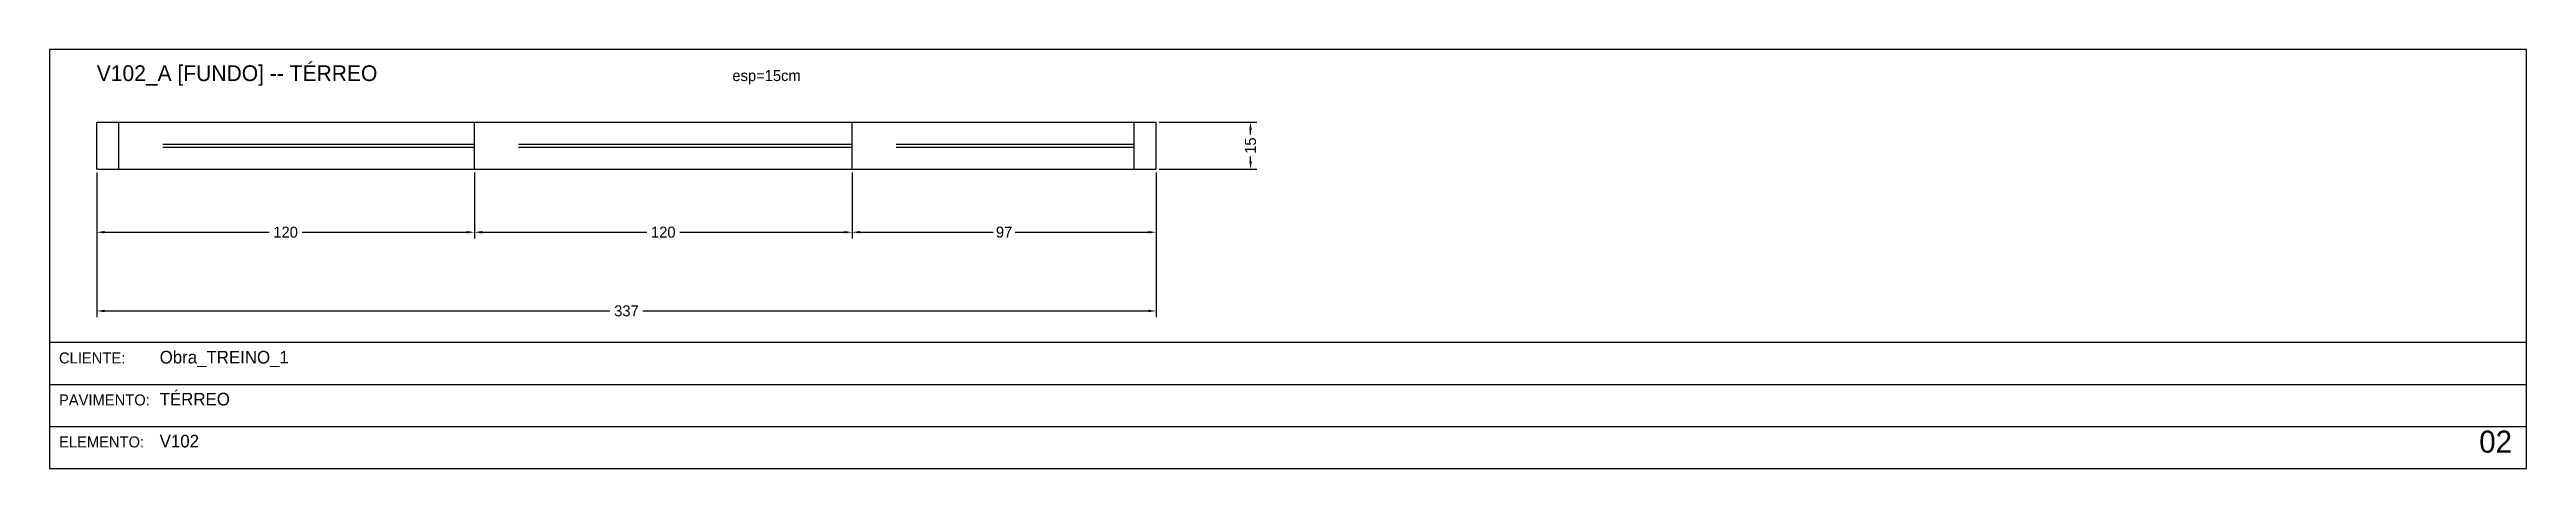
# Model space of a CAD drawing. Header units: metres. Extents: x 0 to 3208, y -1382 to -20.
# Drawn here: x 807 to 1594, y -153 to -20 of the extents above; entities that cross this region are included whole.
import ezdxf

# ---------------------------------------------------------------- set-up
doc = ezdxf.new("R2010")
doc.units = ezdxf.units.M
for name, color, linetype in [('BORDA_CELULA', 9, 'Continuous'), ('CARIMBO', 9, 'Continuous'), ('COTA', 241, 'Continuous'), ('NOMENCLATURA', 7, 'Continuous'), ('Painéis', 200, 'Continuous'), ('SARR_2.2x7', 40, 'Continuous')]:
    doc.layers.add(name, color=color, linetype=linetype)
doc.dimstyles.new('COTA', dxfattribs={"dimtxt": 3.5, "dimasz": 2.5, "dimexe": 2, "dimexo": 1, "dimgap": 0.9, "dimtad": 1, "dimdec": 0, "dimrnd": 1, "dimcen": 2.5, "dimclrd": 4, "dimclre": 4, "dimclrt": 4, "dimazin": 3, "dimtfac": 1, "dimtmove": 0, "dimatfit": 3})

msp = doc.modelspace()

# ---------------------------------------------------------------- texts
at = {"layer": 'CARIMBO', "color": 9}
for s, p in [('CLIENTE:', (810, -119.67)), ('PAVIMENTO:', (810, -133)), ('ELEMENTO:', (810, -146.33))]:
    msp.add_text(s, height=3.5, dxfattribs=at).set_placement(p)
at = {"layer": 'CARIMBO', "color": 2}
for s, p in [('Obra_TREINO_1', (842, -119.67)), ('TÉRREO', (842, -133)), ('V102', (842, -146.33))]:
    msp.add_text(s, height=4, dxfattribs=at).set_placement(p)
at = {"layer": 'CARIMBO', "color": 3}
msp.add_text('02', height=7, dxfattribs=at).set_placement((1579, -148))
at = {"layer": 'COTA'}
msp.add_text('esp=15cm', height=3.5, dxfattribs=at).set_placement((1023.96, -30))
at = {"layer": 'NOMENCLATURA'}
msp.add_text('V102_A [FUNDO] -- TÉRREO', height=5, dxfattribs=at).set_placement((822, -30))

# ---------------------------------------------------------------- blocks, each defined once
blk = doc.blocks.new('_CLOSEDFILLED')
at = {"color": 0, "linetype": 'BYBLOCK'}
blk.add_solid([(-1, 0.16), (0, 0), (-1, -0.16)], dxfattribs=at)
blk = doc.blocks.new('*D8')
at = {"color": 4}
for p, q in [((822, -59), (822, -80)), ((942, -59), (942, -80)), ((824.5, -78), (876.75, -78)), ((887.25, -78), (939.5, -78))]:
    blk.add_line(p, q, dxfattribs=at)
at = {"layer": 'Defpoints'}
for p in [(822, -58), (942, -58), (822, -78)]:
    blk.add_point(p, dxfattribs=at)
at = {"layer": 'COTA', "color": 4, "xscale": 2.5, "yscale": 2.5, "rotation": 180}
blk.add_blockref('_CLOSEDFILLED', (822, -78), dxfattribs=at)
at = {"layer": 'COTA', "color": 4, "xscale": 2.5, "yscale": 2.5}
blk.add_blockref('_CLOSEDFILLED', (942, -78), dxfattribs=at)
at = {"layer": 'COTA', "color": 4, "insert": (882, -78), "char_height": 3.5, "attachment_point": 5}
blk.add_mtext('120', dxfattribs=at)
blk = doc.blocks.new('*D9')
at = {"color": 4}
for p, q in [((942, -59), (942, -80)), ((1062, -59), (1062, -80)), ((944.5, -78), (996.75, -78)), ((1007.25, -78), (1059.5, -78))]:
    blk.add_line(p, q, dxfattribs=at)
at = {"layer": 'Defpoints'}
for p in [(942, -58), (1062, -58), (942, -78)]:
    blk.add_point(p, dxfattribs=at)
at = {"layer": 'COTA', "color": 4, "xscale": 2.5, "yscale": 2.5, "rotation": 180}
blk.add_blockref('_CLOSEDFILLED', (942, -78), dxfattribs=at)
at = {"layer": 'COTA', "color": 4, "xscale": 2.5, "yscale": 2.5}
blk.add_blockref('_CLOSEDFILLED', (1062, -78), dxfattribs=at)
at = {"layer": 'COTA', "color": 4, "insert": (1002, -78), "char_height": 3.5, "attachment_point": 5}
blk.add_mtext('120', dxfattribs=at)
blk = doc.blocks.new('*D10')
at = {"color": 4}
for p, q in [((1062, -59), (1062, -80)), ((1158.6, -59), (1158.6, -80)), ((1064.5, -78), (1106.8, -78)), ((1113.8, -78), (1156.1, -78))]:
    blk.add_line(p, q, dxfattribs=at)
at = {"layer": 'Defpoints'}
for p in [(1062, -58), (1158.6, -58), (1062, -78)]:
    blk.add_point(p, dxfattribs=at)
at = {"layer": 'COTA', "color": 4, "xscale": 2.5, "yscale": 2.5, "rotation": 180}
blk.add_blockref('_CLOSEDFILLED', (1062, -78), dxfattribs=at)
at = {"layer": 'COTA', "color": 4, "xscale": 2.5, "yscale": 2.5}
blk.add_blockref('_CLOSEDFILLED', (1158.6, -78), dxfattribs=at)
at = {"layer": 'COTA', "color": 4, "insert": (1110.3, -78), "char_height": 3.5, "attachment_point": 5}
blk.add_mtext('97', dxfattribs=at)
blk = doc.blocks.new('*D11')
at = {"color": 4}
for p, q in [((822, -59), (822, -105)), ((1158.6, -59), (1158.6, -105)), ((824.5, -103), (985.05, -103)), ((995.55, -103), (1156.1, -103))]:
    blk.add_line(p, q, dxfattribs=at)
at = {"layer": 'Defpoints'}
for p in [(822, -58), (1158.6, -58), (822, -103)]:
    blk.add_point(p, dxfattribs=at)
at = {"layer": 'COTA', "color": 4, "xscale": 2.5, "yscale": 2.5, "rotation": 180}
blk.add_blockref('_CLOSEDFILLED', (822, -103), dxfattribs=at)
at = {"layer": 'COTA', "color": 4, "xscale": 2.5, "yscale": 2.5}
blk.add_blockref('_CLOSEDFILLED', (1158.6, -103), dxfattribs=at)
at = {"layer": 'COTA', "color": 4, "insert": (990.3, -103), "char_height": 3.5, "attachment_point": 5}
blk.add_mtext('337', dxfattribs=at)
blk = doc.blocks.new('*D12')
at = {"color": 4}
for p, q in [((1159.6, -43), (1190.6, -43)), ((1188.6, -47), (1188.6, -45.5)), ((1188.6, -55.5), (1188.6, -54)), ((1159.6, -58), (1190.6, -58))]:
    blk.add_line(p, q, dxfattribs=at)
at = {"layer": 'Defpoints'}
for p in [(1158.6, -43), (1158.6, -58), (1188.6, -58)]:
    blk.add_point(p, dxfattribs=at)
at = {"layer": 'COTA', "color": 4, "xscale": 2.5, "yscale": 2.5}
for p, rotation in [((1188.6, -43), 90), ((1188.6, -58), 270)]:
    blk.add_blockref('_CLOSEDFILLED', p, dxfattribs=dict(at, rotation=rotation))
at = {"layer": 'COTA', "color": 4, "insert": (1188.6, -50.5), "char_height": 3.5, "attachment_point": 5, "rotation": 90}
blk.add_mtext('15', dxfattribs=at)

# ---------------------------------------------------------------- dimensions: what is measured, and where the dimension line sits
at = {"layer": 'COTA'}
dim = msp.add_linear_dim(base=(1188.6, -58), p1=(1158.6, -58), p2=(1158.6, -43), angle=90, dimstyle='COTA', dxfattribs=at)
dim.commit()
dim.dimension.update_dxf_attribs({"geometry": '*D12', "text_midpoint": (1188.6, -50.5)})
for base, p1, p2, picture, middle in [((822, -78), (822, -58), (942, -58), '*D8', (882, -78)), ((822, -103), (822, -58), (1158.6, -58), '*D11', (990.3, -103)), ((942, -78), (942, -58), (1062, -58), '*D9', (1002, -78)), ((1062, -78), (1062, -58), (1158.6, -58), '*D10', (1110.3, -78))]:
    dim = msp.add_linear_dim(base=base, p1=p1, p2=p2, dimstyle='COTA', dxfattribs=at)
    dim.commit()
    dim.dimension.update_dxf_attribs({"geometry": picture, "text_midpoint": middle})

# ---------------------------------------------------------------- linework, layer by layer
at = {"layer": 'BORDA_CELULA'}
for points in [[(807, -153), (1594, -153), (1594, -20), (807, -20)], [(807, -153), (1594, -153), (1594, -113), (807, -113)]]:
    msp.add_lwpolyline(points, close=True, dxfattribs=at)
at = {"layer": 'CARIMBO'}
for p, q in [((807, -126.33), (1594, -126.33)), ((807, -139.67), (1594, -139.67)), ((807, -153), (1594, -153))]:
    msp.add_line(p, q, dxfattribs=at)
at = {"layer": 'Painéis'}
for points in [[(822, -58), (822, -43)], [(822, -43), (942, -43)], [(942, -43), (1062, -43)], [(942, -58), (942, -43)], [(1062, -43), (1158.6, -43)], [(1062, -58), (1062, -43)], [(1158.6, -58), (1158.6, -43)], [(822, -58), (942, -58)], [(942, -58), (1062, -58)], [(1062, -58), (1158.6, -58)]]:
    msp.add_lwpolyline(points, dxfattribs=at)
at = {"layer": 'SARR_2.2x7'}
for points in [[(829, -58), (829, -43)], [(1151.6, -58), (1151.6, -43)], [(843, -50), (942, -50)], [(843, -51), (942, -51)], [(956, -50), (1062, -50)], [(956, -51), (1062, -51)], [(1076, -50), (1151.6, -50)], [(1076, -51), (1151.6, -51)]]:
    msp.add_lwpolyline(points, dxfattribs=at)

msp.set_redraw_order([(e.dxf.handle, doc.entitydb.next_handle()) for e in msp.query("TEXT MTEXT ATTDEF DIMENSION ARC_DIMENSION")])  # texts and dimensions are drawn at this point

doc.saveas('drawing.dxf')
